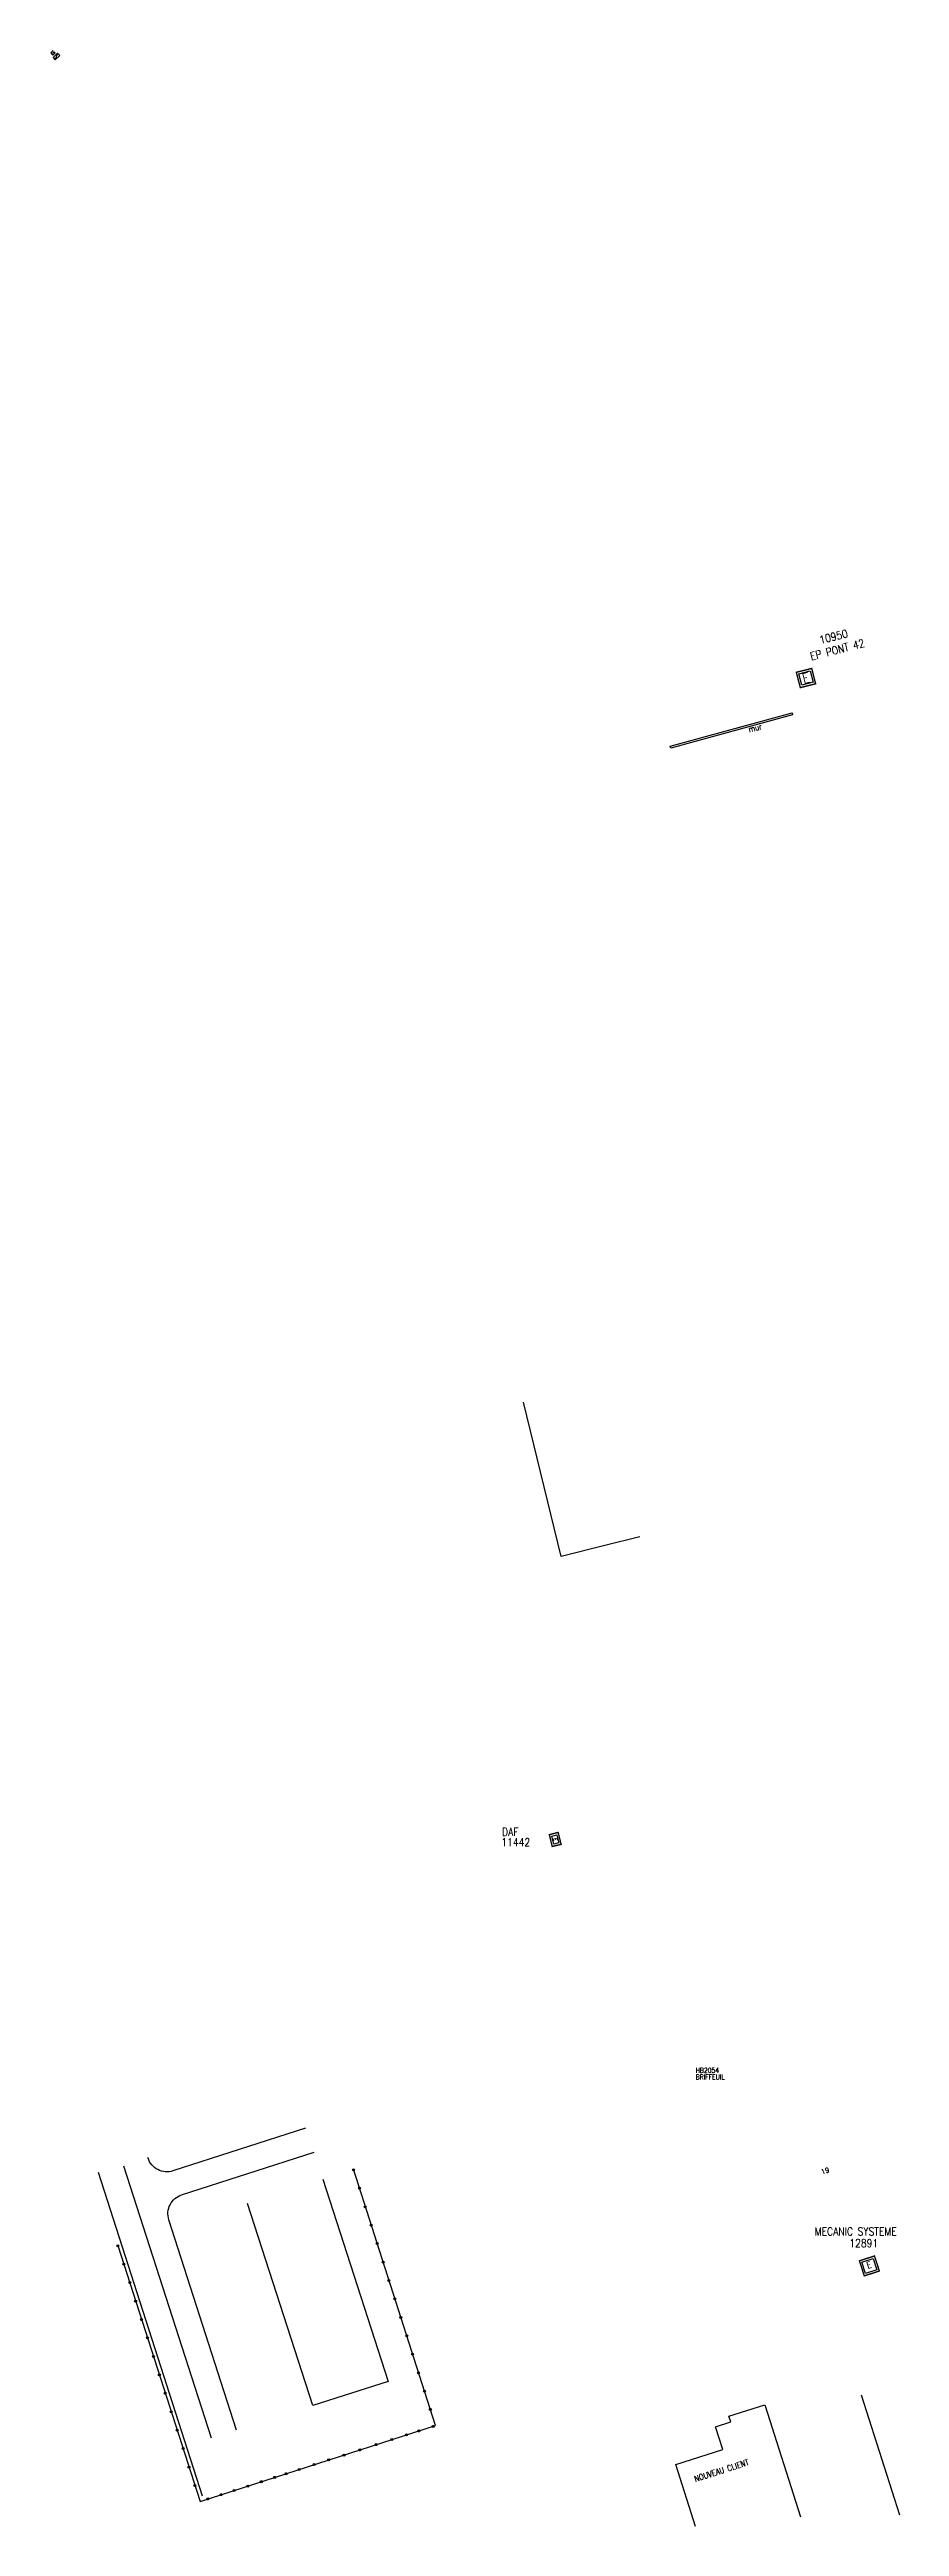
# Model space of a CAD drawing. Header units: millimetres. Extents: x 132073 to 133000, y 131000 to 131995.
# Drawn here: x 132785 to 133000, y 131319 to 131945 of the extents above; entities that cross this region are included whole.
import ezdxf
from ezdxf.enums import TextEntityAlignment as Align

# ---------------------------------------------------------------- set-up
doc = ezdxf.new("R2010")
doc.units = ezdxf.units.MM
doc.layers.get('0').update_dxf_attribs({"linetype": 'CONTINUOUS'})
for name, color, linetype in [('BB01', 7, 'CONTINUOUS'), ('BB06', 7, 'CONTINUOUS'), ('BF01', 7, 'CONTINUOUS'), ('BF02', 7, 'CONTINUOUS'), ('BR01', 7, 'CONTINUOUS'), ('M_110', 1, 'M_ST_10'), ('M_200', 7, 'CONTINUOUS'), ('W0100', 7, 'CONTINUOUS'), ('W0432', 7, 'CONTINUOUS'), ('W0984', 7, 'CONTINUOUS')]:
    doc.layers.add(name, color=color, linetype=linetype)
doc.styles.add('M_ROMANS', font='ROMANS.shx', dxfattribs={"width": 0.75})
doc.styles.get("Standard").update_dxf_attribs({"font": 'romans.shx', "width": 0.85})
doc.linetypes.add('M_ST_10', pattern='A,5,-0.3,["++",Standard,S=1,R=0,X=0,Y=-0.5],-2.8', length=8.1)

msp = doc.modelspace()

# ---------------------------------------------------------------- texts
at = {"layer": 'BB06', "color": 252, "insert": (132947.98, 131331.6), "char_height": 1.5, "width": 19.9516, "attachment_point": 1, "rotation": 17.68165}
msp.add_mtext('NOUVEAU CLIENT', dxfattribs=at)
at = {"layer": 'M_110', "color": 252, "linetype": 'ByBlock', "width": 0.85}
msp.add_text('mur', height=1.5, rotation=14.61511, dxfattribs=at).set_placement((132963.5, 131773.39), align=Align.MIDDLE)
at = {"layer": 'W0984', "color": 252, "width": 0.85}
for s, p in [('HB2054', (132948.49, 131433.57)), ('BRIFFEUIL', (132948.49, 131431.89))]:
    msp.add_text(s, height=1.25, dxfattribs=at).set_placement(p)

# ---------------------------------------------------------------- blocks, each defined once
blk = doc.blocks.new('F132131-1')
at = {"layer": 'BB06', "color": 252}
blk.add_text('19', height=1.25, rotation=16.74297, dxfattribs=at).set_placement((132981.22, 131408.78), align=Align.MIDDLE)
blk = doc.blocks.new('M_200_59')
at = {"layer": 'M_200', "color": 0, "linetype": 'Continuous', "const_width": 0.35, "flags": 128}
blk.add_lwpolyline([(4, 4), (4, 0), (0, 0), (0, 4)], close=True, dxfattribs=at)
at = {"layer": 'M_200', "color": 0, "linetype": 'Continuous'}
blk.add_lwpolyline([(0.5, 3.5), (3.5, 3.5), (3.5, 0.5), (0.5, 0.5)], close=True, dxfattribs=at)
at = {"layer": 'M_200', "insert": (2, 2), "char_height": 2.5, "width": 4, "attachment_point": 5}
blk.add_mtext('E', dxfattribs=at)
at = {"layer": 'M_200', "color": 0, "linetype": 'Continuous', "width": 0.85}
for tag, p in [('NUM', (2, 17.06)), ('NOM', (2, 10.65))]:
    blk.add_attdef(tag, text='', height=4, dxfattribs=at).set_placement(p, align=Align.MIDDLE)
at = {"layer": 'M_200', "color": 0, "linetype": 'Continuous', "style": 'M_ROMANS', "width": 0.75, "flags": 3}
for tag, p in [('DEF_COUP', (1.87, -5.49)), ('DEF_LEG', (1.87, -2.99)), ('DEF_TYPE', (1.87, -7.99))]:
    blk.add_attdef(tag, text='', height=1.2, dxfattribs=at).set_placement(p, align=Align.MIDDLE)
blk = doc.blocks.new('T432')
at = {"flags": 128}
for points in [[(0.8, 0.8), (-0.8, 0.8)], [(-0.8, 0.8), (-0.8, 0)], [(0.8, 0.8), (-0.8, 0)], [(-0.8, 0), (0.8, 0)], [(-0.4, 2.1), (-0.4, 1.3)], [(-0.4, 1.3), (0.4, 1.3)], [(-0.39, 2.1), (0.41, 2.1)], [(0, 1.7), (0.4, 1.7)], [(0.4, 1.3), (0.4, 1.7)], [(0.8, 0), (0.8, 0.8)]]:
    blk.add_lwpolyline(points, dxfattribs=at)
blk = doc.blocks.new('*U10')
at = {"layer": 'M_200', "color": 0, "linetype": 'Continuous', "const_width": 0.35, "flags": 128}
blk.add_lwpolyline([(3.1, 2.3), (3.1, 0), (0, 0), (0, 2.3)], close=True, dxfattribs=at)
at = {"layer": 'M_200', "color": 0, "linetype": 'Continuous'}
blk.add_lwpolyline([(0.5, 1.8), (2.6, 1.8), (2.6, 0.5), (0.5, 0.5)], close=True, dxfattribs=at)
at = {"layer": 'M_200', "insert": (1.55, 1.17), "char_height": 0.946, "width": 1.1731, "attachment_point": 5}
blk.add_mtext('E', dxfattribs=at)
at = {"layer": 'M_200', "color": 0, "linetype": 'Continuous', "width": 0.85}
for tag, p in [('NUM', (2, 17.06)), ('NOM', (2, 10.65))]:
    blk.add_attdef(tag, text='', height=4, dxfattribs=at).set_placement(p, align=Align.MIDDLE)
at = {"layer": 'M_200', "color": 0, "linetype": 'Continuous', "style": 'M_ROMANS', "width": 0.75, "flags": 3}
for tag, p in [('DEF_COUP', (1.87, -5.49)), ('DEF_LEG', (1.87, -2.99)), ('DEF_TYPE', (1.87, -7.99))]:
    blk.add_attdef(tag, text='', height=1.2, dxfattribs=at).set_placement(p, align=Align.MIDDLE)
blk = doc.blocks.new('*U11')
at = {"layer": 'M_200', "color": 0, "linetype": 'Continuous', "const_width": 0.35, "flags": 128}
blk.add_lwpolyline([(4, 4), (4, 0), (0, 0), (0, 4)], close=True, dxfattribs=at)
at = {"layer": 'M_200', "color": 0, "linetype": 'Continuous'}
blk.add_lwpolyline([(0.5, 3.5), (3.5, 3.5), (3.5, 0.5), (0.5, 0.5)], close=True, dxfattribs=at)
at = {"layer": 'M_200', "insert": (1.97, 2.27), "char_height": 1.62, "width": 3.558, "attachment_point": 5}
blk.add_mtext('E', dxfattribs=at)
at = {"layer": 'M_200', "color": 0, "linetype": 'Continuous', "width": 0.85}
for tag, p in [('NUM', (2, 17.06)), ('NOM', (2, 10.65))]:
    blk.add_attdef(tag, text='', height=4, dxfattribs=at).set_placement(p, align=Align.MIDDLE)
at = {"layer": 'M_200', "color": 0, "linetype": 'Continuous', "style": 'M_ROMANS', "width": 0.75, "flags": 3}
for tag, p in [('DEF_COUP', (1.87, -5.49)), ('DEF_LEG', (1.87, -2.99)), ('DEF_TYPE', (1.87, -7.99))]:
    blk.add_attdef(tag, text='', height=1.2, dxfattribs=at).set_placement(p, align=Align.MIDDLE)

# ---------------------------------------------------------------- linework, layer by layer
at = {"layer": 'BB01', "color": 252}
msp.add_line((132990.33, 131352.19), (133000, 131321.85), dxfattribs=at)
at = {"layer": 'BB01', "color": 252, "flags": 128}
for points in [[(132854.29, 131406.7), (132870.75, 131355.58), (132851.72, 131349.45), (132835.24, 131400.53)], [(132948.45, 131318.92), (132943.45, 131334.62), (132955.36, 131338.41), (132953.54, 131344.13), (132957.35, 131345.34), (132956.89, 131346.77), (132965.94, 131349.66), (132974.97, 131321.35)]]:
    msp.add_lwpolyline(points, dxfattribs=at)
at = {"layer": 'BF01', "color": 252, "flags": 128}
for points in [[(132882.74, 131344.42), (132861.98, 131409.19)], [(132802.43, 131389.91), (132823.23, 131325.25)], [(132823.23, 131325.25), (132823.23, 131325.25), (132882.74, 131344.42)]]:
    msp.add_lwpolyline(points, dxfattribs=at)
at = {"layer": 'BF01', "color": 252}
for centre, radius in [((132862.01, 131409.04), 0.25), ((132862.01, 131409.04), 0.15), ((132863.51, 131404.38), 0.25), ((132863.51, 131404.38), 0.15), ((132865, 131399.72), 0.25), ((132865, 131399.72), 0.15), ((132866.5, 131395.06), 0.25), ((132866.5, 131395.06), 0.15), ((132802.47, 131389.86), 0.25), ((132802.47, 131389.86), 0.15), ((132803.97, 131385.2), 0.25), ((132803.97, 131385.2), 0.15), ((132867.99, 131390.4), 0.25), ((132867.99, 131390.4), 0.15), ((132869.49, 131385.74), 0.25), ((132869.49, 131385.74), 0.15), ((132805.47, 131380.54), 0.25), ((132805.47, 131380.54), 0.15), ((132870.98, 131381.08), 0.25), ((132870.98, 131381.08), 0.15), ((132806.96, 131375.88), 0.25), ((132806.96, 131375.88), 0.15), ((132872.48, 131376.42), 0.25), ((132872.48, 131376.42), 0.15), ((132808.46, 131371.22), 0.25), ((132808.46, 131371.22), 0.15), ((132809.96, 131366.56), 0.25), ((132809.96, 131366.56), 0.15), ((132873.97, 131371.76), 0.25), ((132873.97, 131371.76), 0.15), ((132875.47, 131367.1), 0.25), ((132875.47, 131367.1), 0.15), ((132811.46, 131361.9), 0.25), ((132811.46, 131361.9), 0.15), ((132876.96, 131362.43), 0.25), ((132876.96, 131362.43), 0.15), ((132812.95, 131357.24), 0.25), ((132812.95, 131357.24), 0.15), ((132878.46, 131357.77), 0.25), ((132878.46, 131357.77), 0.15), ((132814.45, 131352.58), 0.25), ((132814.45, 131352.58), 0.15), ((132815.95, 131347.92), 0.25), ((132815.95, 131347.92), 0.15), ((132879.95, 131353.11), 0.25), ((132879.95, 131353.11), 0.15), ((132881.44, 131348.45), 0.25), ((132881.44, 131348.45), 0.15), ((132817.44, 131343.26), 0.25), ((132817.44, 131343.26), 0.15), ((132871.71, 131340.87), 0.25), ((132871.71, 131340.87), 0.15), ((132875.43, 131342.07), 0.25), ((132875.43, 131342.07), 0.15), ((132878.5, 131343.05), 0.25), ((132878.5, 131343.05), 0.15), ((132882.12, 131344.22), 0.25), ((132882.12, 131344.22), 0.15), ((132818.94, 131338.6), 0.25), ((132818.94, 131338.6), 0.15), ((132852.11, 131334.55), 0.25), ((132852.11, 131334.55), 0.15), ((132855.75, 131335.73), 0.25), ((132855.75, 131335.73), 0.15), ((132859.61, 131336.97), 0.25), ((132859.61, 131336.97), 0.15), ((132863.6, 131338.25), 0.25), ((132863.6, 131338.25), 0.15), ((132867.77, 131339.6), 0.25), ((132867.77, 131339.6), 0.15), ((132820.44, 131333.94), 0.25), ((132820.44, 131333.94), 0.15), ((132821.94, 131329.28), 0.25), ((132821.94, 131329.28), 0.15), ((132835.28, 131329.13), 0.25), ((132835.28, 131329.13), 0.15), ((132838.72, 131330.24), 0.25), ((132838.72, 131330.24), 0.15), ((132842.1, 131331.33), 0.25), ((132842.1, 131331.33), 0.15), ((132845, 131332.26), 0.25), ((132845, 131332.26), 0.15), ((132848.32, 131333.33), 0.25), ((132848.32, 131333.33), 0.15), ((132825.17, 131325.87), 0.25), ((132825.17, 131325.87), 0.15), ((132828.55, 131326.96), 0.25), ((132828.55, 131326.96), 0.15), ((132831.87, 131328.03), 0.25), ((132831.87, 131328.03), 0.15)]:
    msp.add_circle(centre, radius, dxfattribs=at)
at = {"layer": 'BF02', "color": 252, "flags": 128}
msp.add_lwpolyline([(132823.89, 131326.58), (132797.55, 131408.33)], dxfattribs=at)
at = {"layer": 'BR01', "color": 252, "flags": 128}
for points in [[(132849.89, 131419.57), (132816.39, 131408.77, -0.414214), (132810.1, 131412), (132810.04, 131412.18)], [(132832.49, 131343.25), (132815.36, 131396.41, -0.414214), (132818.59, 131402.71), (132852.09, 131413.5)]]:
    msp.add_lwpolyline(points, format="xyb", dxfattribs=at)
msp.add_lwpolyline([(132826.09, 131341.2), (132803.96, 131409.93)], dxfattribs=at)
at = {"layer": 'M_110', "color": 252, "linetype": 'ByBlock', "flags": 128}
msp.add_lwpolyline([(132972.99, 131776.73), (132942.19, 131768.28), (132942.06, 131768.76), (132972.86, 131777.21)], close=True, dxfattribs=at)
at = {"layer": 'W0100', "color": 252, "flags": 128}
msp.add_lwpolyline([(132934.37, 131569.03), (132925.57, 131566.76), (132914.52, 131564.06), (132905.02, 131603)], dxfattribs=at)

# ---------------------------------------------------------------- block references
at = {"layer": 'BB06', "color": 252, "linetype": 'Continuous'}
msp.add_blockref('F132131-1', (0, 0), dxfattribs=at)
at = {"layer": 'M_200'}
ref = msp.add_blockref('M_200_59', (132974.93, 131783.56), dxfattribs=dict(at, rotation=14.26400796077875))
ref.add_attrib('NUM', '10950', dxfattribs={"color": 0, "linetype": 'Continuous', "height": 2, "rotation": 14.26401, "width": 0.85}).set_placement((132983.34, 131796.45), align=Align.MIDDLE)
ref.add_attrib('NOM', 'EP PONT 42', dxfattribs={"color": 0, "linetype": 'Continuous', "height": 2, "rotation": 14.26401, "width": 0.85}).set_placement((132984.28, 131793.17), align=Align.MIDDLE)
ref = msp.add_blockref('*U10', (132911.51, 131493.75), dxfattribs=dict(at, rotation=283.7916699753471))
ref.add_attrib('NUM', '11442', dxfattribs={"color": 0, "linetype": 'Continuous', "height": 2, "width": 0.85}).set_placement((132903.02, 131491.81), align=Align.MIDDLE)
ref.add_attrib('NOM', 'DAF', dxfattribs={"color": 0, "linetype": 'Continuous', "height": 2, "width": 0.85}).set_placement((132901.63, 131494.44), align=Align.MIDDLE)
ref = msp.add_blockref('*U11', (132991.11, 131382.24), dxfattribs=dict(at, rotation=17.92335602815913))
ref.add_attrib('NUM', '12891', dxfattribs={"color": 0, "linetype": 'Continuous', "height": 2, "width": 0.85}).set_placement((132990.97, 131390.51), align=Align.MIDDLE)
ref.add_attrib('NOM', 'MECANIC SYSTEME', dxfattribs={"color": 0, "linetype": 'Continuous', "height": 2, "width": 0.85}).set_placement((132988.95, 131393.46), align=Align.MIDDLE)
at = {"layer": 'W0432', "rotation": 42.88236576806113}
msp.add_blockref('T432', (132787.21, 131942.72), dxfattribs=at)

msp.set_redraw_order([(e.dxf.handle, doc.entitydb.next_handle()) for e in msp.query("TEXT MTEXT ATTDEF DIMENSION ARC_DIMENSION")])  # texts and dimensions are drawn at this point

doc.saveas('drawing.dxf')
